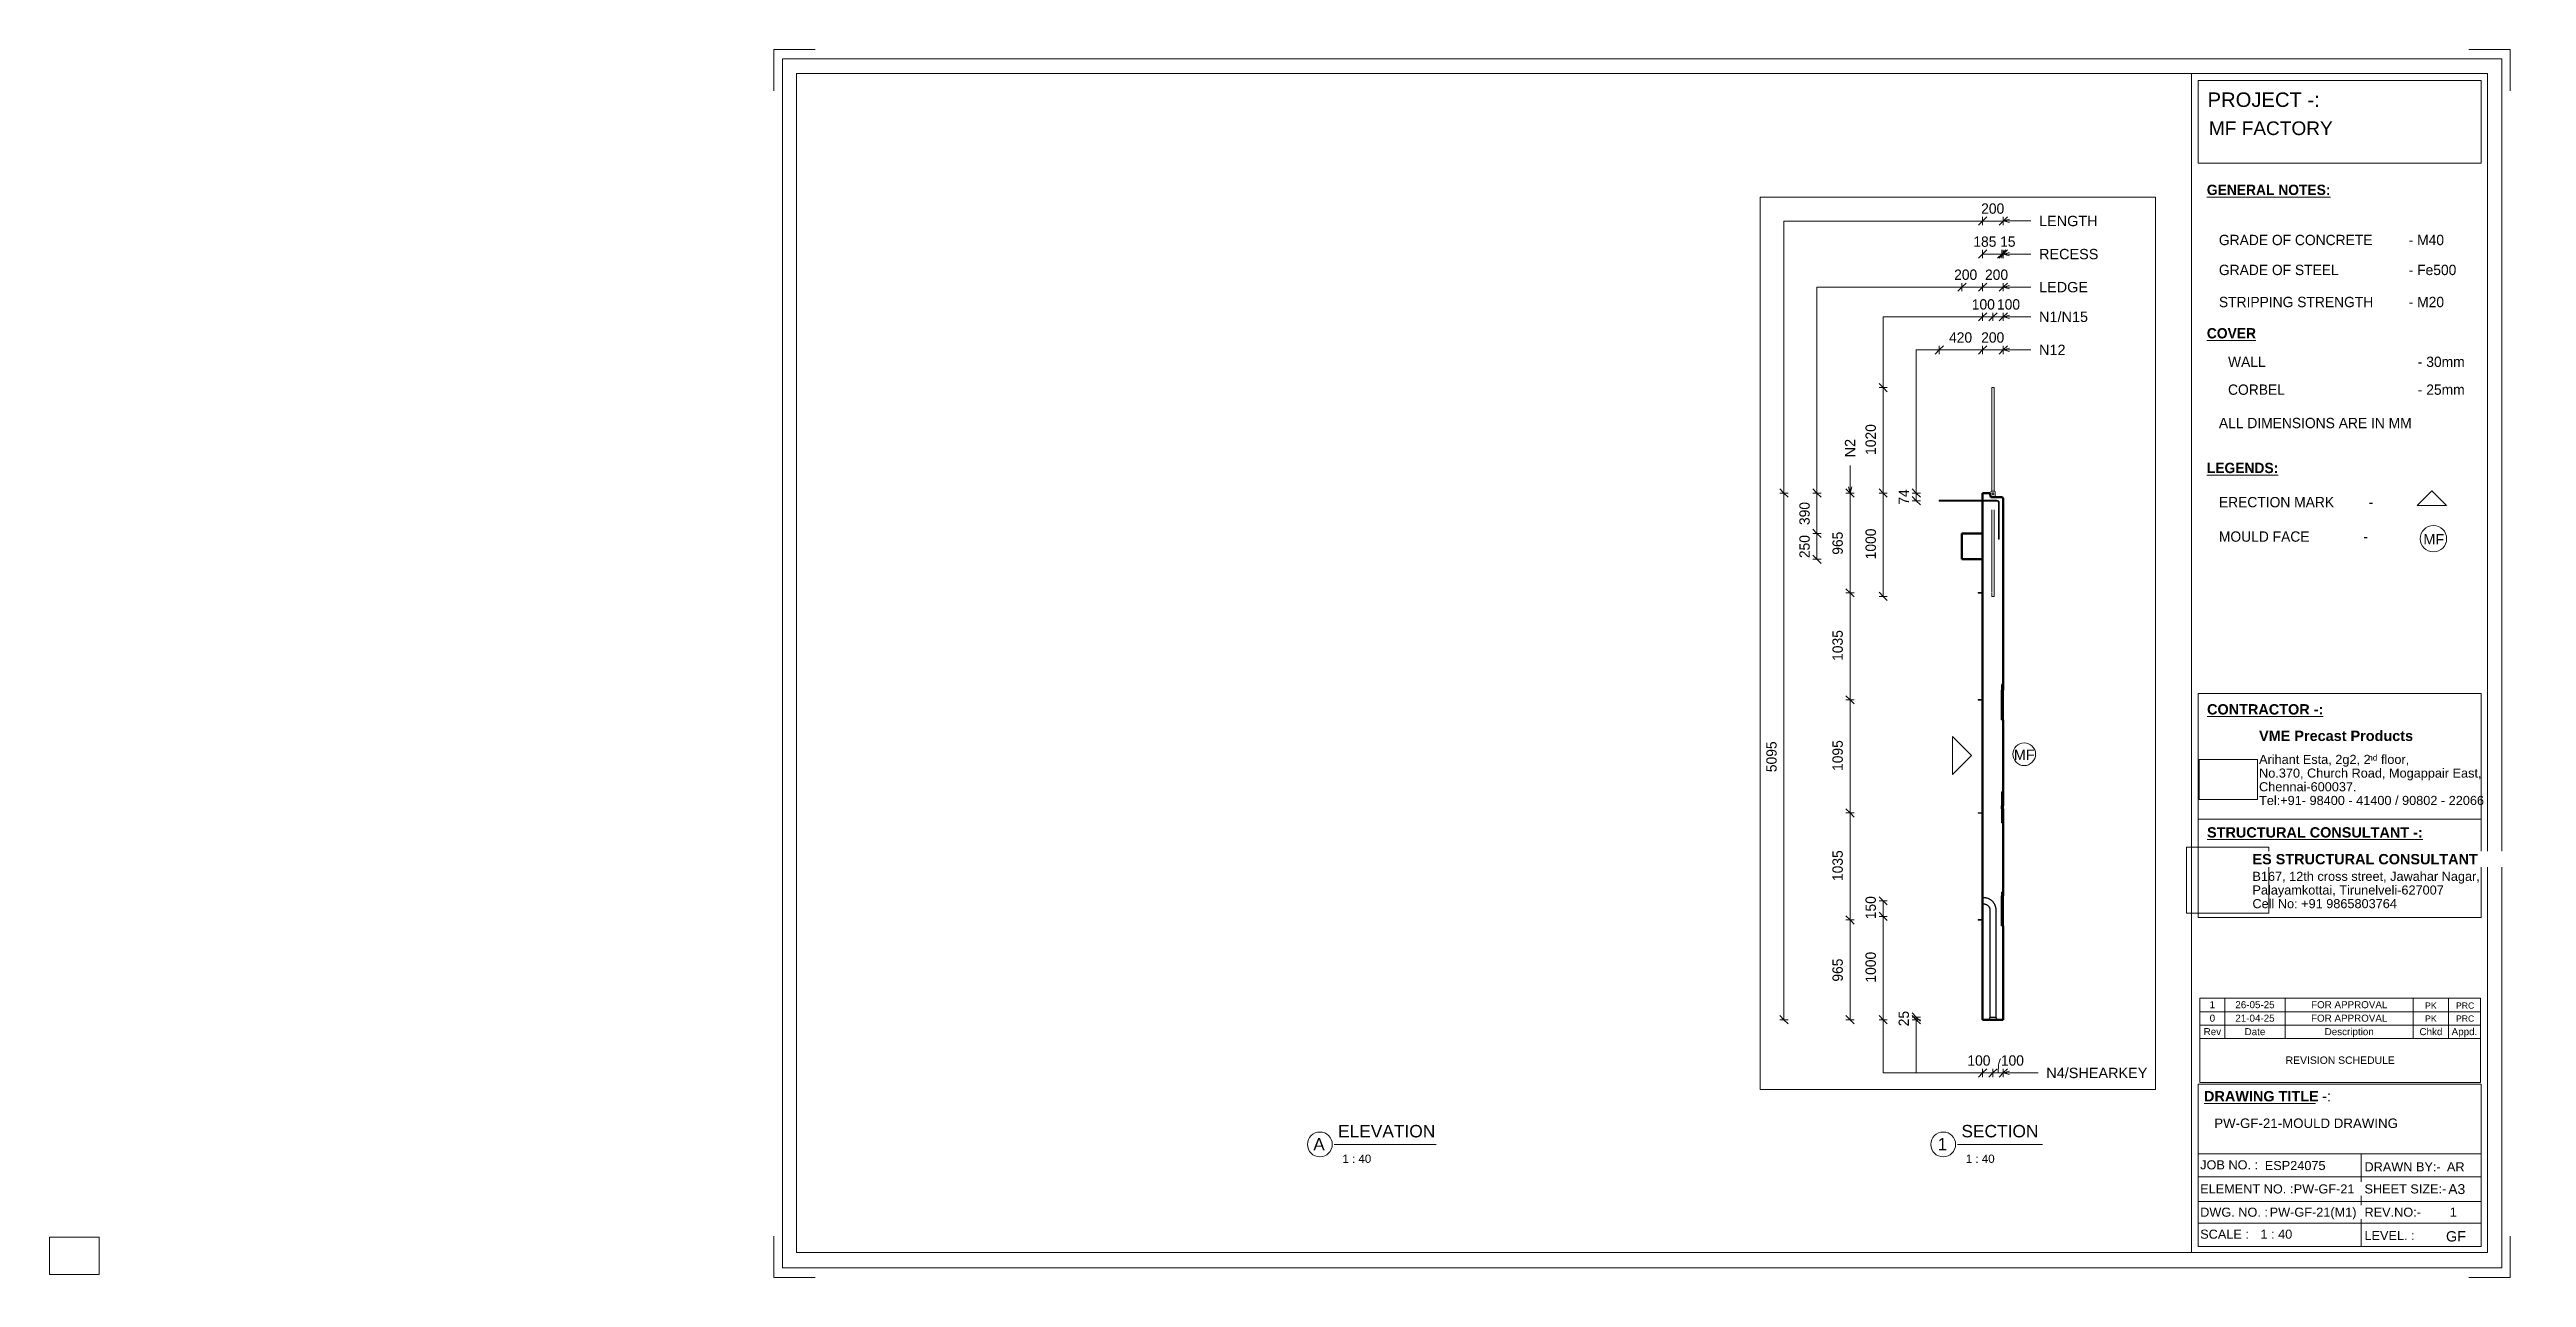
# Paper-space layout 'Layout1' of a CAD drawing. Header units: millimetres. Extents: x 0 to 599, y -1 to 296.
# The model-space entities are those that its viewports show. They can reach past a viewport. Long polylines and large blocks are cut down to what shows.
import ezdxf

# ---------------------------------------------------------------- set-up
doc = ezdxf.new("R2010")
doc.units = ezdxf.units.MM
doc.linetypes.add('Dash', pattern=[6.36, 3.18, -3.18])
for name, color, linetype, lineweight in [('A-ANNO-DIMS', 211, 'Continuous', 9), ('A-ANNO-DIMS-40', 211, 'Continuous', 9), ('A-DETL-THIN', 151, 'Continuous', 18), ('A-GENM', 13, 'Continuous', 18), ('A-WALL', 113, 'Continuous', 25), ('A-WALL-HDLN', 110, 'Dash', 25), ('G-ANNO-SCHD', 231, 'Continuous', 9), ('G-ANNO-TEXT', 231, 'Continuous', 9), ('G-ANNO-TTLB', 6, 'Continuous', 9), ('G-ANNO-TTLB-MEDM', 33, 'Continuous', 9), ('G-ANNO-TTLB-THIN', 151, 'Continuous', 9), ('S-BEAM', 12, 'Continuous', 18), ('S-RBAR', 171, 'Continuous', 18)]:
    doc.layers.add(name, color=color, linetype=linetype, lineweight=lineweight)
doc.layers.add('G-ANNO-NPLT', color=191, linetype='Continuous')
doc.styles.add('Arial_1', font='arial.ttf', dxfattribs={"height": 100})
doc.styles.add('Arial_10', font='arial.ttf', dxfattribs={"height": 2.3})
doc.styles.add('Arial_11', font='arial.ttf', dxfattribs={"height": 1.8})
doc.styles.add('Arial_12', font='arial.ttf', dxfattribs={"height": 1.7})
doc.styles.add('Arial_13', font='arial.ttf', dxfattribs={"height": 2})
doc.styles.add('Arial_14', font='arial.ttf', dxfattribs={"height": 3})
doc.styles.add('Arial_15', font='arial.ttf', dxfattribs={"height": 1.5})
doc.styles.add('Arial_3', font='arial.ttf', dxfattribs={"height": 3.5})
doc.styles.add('Arial_4', font='arial.ttf', dxfattribs={"height": 2.2})
doc.styles.add('Arial_5', font='arial.ttf', dxfattribs={"height": 2.4})
doc.styles.add('Arial_6', font='arial.ttf', dxfattribs={"height": 2.5})
doc.styles.add('Arial_7', font='arial.ttf', dxfattribs={"height": 1.42976})
doc.styles.add('Arial_8', font='arial.ttf', dxfattribs={"height": 2.25})
doc.styles.add('Arial_9', font='arial.ttf', dxfattribs={"height": 3.3})
doc.styles.add('Arial_B', font='arialbd.ttf', dxfattribs={"height": 2.5})
doc.styles.add('Nirmala UI Semilight', font='NirmalaS.ttf', dxfattribs={"height": 100})
doc.styles.add('Nirmala UI Semilight_1', font='NirmalaS.ttf', dxfattribs={"height": 2.5})
doc.styles.add('Nirmala UI Semilight_B', font='', dxfattribs={"height": 2.5})
doc.styles.get('Nirmala UI Semilight_B').set_extended_font_data('Nirmala UI Semilight', bold=True)
doc.dimstyles.new('Arrow_Filled_-_2_5_NI_UI', dxfattribs={"dimscale": 304.8, "dimtxt": 104.736395, "dimasz": 0.262467, "dimexe": 0.131234, "dimexo": 0.0625, "dimgap": 0.131234, "dimtad": 1, "dimdec": 0, "dimzin": 0, "dimdsep": 46, "dimtxsty": 'Nirmala UI Semilight', "dimblk1": 'OBLIQUE', "dimblk2": 'OBLIQUE', "dimsah": 1, "dimcen": 0.09, "dimazin": 0, "dimtfac": 1, "dimtdec": 4, "dimtix": 1, "dimtmove": 0, "dimatfit": 3, "dimfxl": 0.131234, "dimfxlon": 1, "dimtvp": 1, "dimtolj": 1, "dimtzin": 0, "dimarcsym": 2})
doc.dimstyles.new('Arrow_Filled_-_2_5_NI_UI_1', dxfattribs={"dimscale": 304.8, "dimtxt": 104.736395, "dimasz": 0.262467, "dimexe": 0.131234, "dimexo": 0.0625, "dimgap": 0.131234, "dimtad": 1, "dimdec": 0, "dimzin": 0, "dimdsep": 46, "dimtxsty": 'Nirmala UI Semilight', "dimblk1": 'OBLIQUE', "dimblk2": 'OBLIQUE', "dimsah": 1, "dimcen": 0.09, "dimazin": 0, "dimtfac": 1, "dimtdec": 4, "dimtix": 1, "dimtmove": 2, "dimatfit": 3, "dimfxl": 0.131234, "dimfxlon": 1, "dimtvp": 1, "dimtolj": 1, "dimtzin": 0, "dimarcsym": 2})
doc.dimstyles.new('Arrow_Filled_-_2_5_NI_UI_2', dxfattribs={"dimscale": 304.8, "dimtxt": 104.736395, "dimasz": 0.262467, "dimexe": 0.131234, "dimexo": 0.0625, "dimgap": 0.131234, "dimtad": 1, "dimdec": 0, "dimzin": 0, "dimdsep": 46, "dimtxsty": 'Nirmala UI Semilight', "dimblk1": 'OBLIQUE', "dimblk2": 'OBLIQUE', "dimsah": 1, "dimcen": 0.09, "dimazin": 0, "dimtfac": 1, "dimtdec": 4, "dimtix": 1, "dimtmove": 1, "dimatfit": 3, "dimfxl": 0.131234, "dimfxlon": 1, "dimtvp": 1, "dimtolj": 1, "dimtzin": 0, "dimarcsym": 2})
picture_1 = doc.add_image_def('image1.jpg', size_in_pixel=(996, 686))
picture_2 = doc.add_image_def('image2.jpg', size_in_pixel=(1600, 1280))

psp = doc.layouts.get("Layout1")

msp = doc.modelspace()

# ---------------------------------------------------------------- texts
at = {"layer": 'G-ANNO-TEXT', "color": 7, "char_height": 100, "attachment_point": 1, "style": 'Arial_1'}
for s, insert, width in [('LENGTH', (-8321.63, 6382.56), 686.2445), ('RECESS', (-8321.63, 6062.56), 692.658), ('LEDGE', (-8321.63, 5742.56), 570.8015), ('N1/N15', (-8321.63, 5455.33), 570.8015), ('N12', (-8321.63, 5135.33), 307.848), ('MF', (-8565.54, 1218.36), 240.5062), ('N4/SHEARKEY', (-8251.58, -1860.03), 1180.084)]:
    msp.add_mtext(s, dxfattribs=dict(at, insert=insert, width=width))
at = {"layer": 'G-ANNO-TEXT', "color": 7, "insert": (-10200.4, 4045.61), "char_height": 100, "width": 214.8522, "attachment_point": 1, "rotation": 90, "style": 'Arial_1'}
msp.add_mtext('N2', dxfattribs=at)

# ---------------------------------------------------------------- blocks, each defined once
blk = doc.blocks.new('ES-Landscape-A3 - ES-Landscape-A3-502445-PW-GF-21-MOULD DRAWING')
at = {"layer": 'G-ANNO-TTLB'}
for p, q in [((175.24, 296.27), (185.24, 296.27)), ((175.24, 296.27), (175.24, 286.27)), ((595.24, 296.27), (585.24, 296.27)), ((595.24, 296.27), (595.24, 286.27)), ((519.77, 140.54), (588.2, 140.54)), ((519.77, 86.33), (519.77, 140.54)), ((588.2, 86.33), (588.2, 140.54)), ((519.77, 110.14), (588.2, 110.14)), ((519.77, 6.78), (519.77, 46.03)), ((588.2, 6.78), (588.2, 46.03)), ((559.23, 29.2), (559.23, 6.78)), ((175.24, -0.73), (175.24, 9.27)), ((595.24, -0.73), (595.24, 9.27)), ((175.24, -0.73), (185.24, -0.73)), ((595.24, -0.73), (585.24, -0.73))]:
    blk.add_line(p, q, dxfattribs=at)
at = {"layer": 'G-ANNO-TTLB-MEDM'}
for p, q in [((180.73, 290.44), (180.73, 5.31)), ((180.73, 290.44), (589.79, 290.44)), ((518.17, 290.44), (518.17, 5.31)), ((519.77, 268.77), (519.77, 288.77)), ((519.77, 288.77), (588.2, 288.77)), ((588.2, 288.77), (588.2, 268.77)), ((589.79, 290.44), (589.79, 5.31)), ((588.2, 268.77), (519.77, 268.77)), ((519.77, 86.33), (588.2, 86.33)), ((519.77, 6.78), (588.2, 6.78)), ((180.73, 5.31), (589.79, 5.31))]:
    blk.add_line(p, q, dxfattribs=at)
at = {"layer": 'G-ANNO-TTLB-THIN'}
for p, q in [((177.29, 294.03), (177.29, 1.56)), ((593.23, 294.03), (177.29, 294.03)), ((593.23, 1.56), (593.23, 294.03)), ((519.77, 46.03), (588.2, 46.03)), ((519.77, 29.2), (588.2, 29.2)), ((519.77, 23.64), (588.2, 23.64)), ((519.77, 17.68), (588.2, 17.68)), ((519.77, 12.43), (588.2, 12.43)), ((177.29, 1.56), (593.23, 1.56))]:
    blk.add_line(p, q, dxfattribs=at)
at = {"layer": 'G-ANNO-TTLB', "char_height": 2.2, "attachment_point": 1, "style": 'Arial_4'}
for s, insert, width in [('No.370, Church Road, Mogappair East,', (534.5, 122.37), 63.4135), ('Tel:+91- 98400 - 41400 / 90802 - 22066 ', (534.5, 115.75), 65.2574), ('Chennai-600037.', (534.5, 119.06), 27.6582), ('Cell No: +91 9865803764', (532.9, 90.79), 41.0464), ('Palayamkottai, Tirunelveli-627007', (532.9, 94.09), 54.4346), ('JOB NO. :', (520.26, 27.61), 16.5949), ('DRAWN BY:-', (560, 27.14), 21.7257), ('ELEMENT NO. :', (520.26, 21.79), 26.5359), ('SHEET SIZE:-', (560, 21.79), 23.2489), ('DWG. NO. :', (520.26, 16.16), 19.481), ('REV.NO:-', (560, 16.16), 16.0338), ('SCALE :', (520.26, 10.84), 13.8692), ('LEVEL. :', (560, 10.53), 14.3502)]:
    blk.add_mtext(s, dxfattribs=dict(at, insert=insert, width=width))
at = {"layer": 'G-ANNO-TTLB'}
image = blk.add_image(picture_1, insert=(520, 114.84), size_in_units=(14.11, 9.72), dxfattribs=at)
image.dxf.flags = 7
image = blk.add_image(picture_2, insert=(516.95, 87.39), size_in_units=(19.92, 15.93), dxfattribs=at)
image.dxf.flags = 7
at = {"layer": 'G-ANNO-TTLB', "attachment_point": 1, "bg_fill": 3, "box_fill_scale": 1.25, "bg_fill_color": 256, "bg_fill_true_color": 13158600, "bg_fill_transparency": 0}
for s, insert, char_height, width, style in [('PROJECT -:', (522.05, 285.89), 3.5, 33.3502, 'Arial_3'), ('\\LCONTRACTOR -:', (521.92, 137.94), 2.5, 33.9114, 'Arial_B'), ('\\LSTRUCTURAL CONSULTANT -:', (521.92, 108.18), 2.5, 62.8523, 'Arial_B'), ('\\LDRAWING TITLE', (521.19, 44.36), 2.5, 33.4304, 'Arial_B'), ('A3', (580.27, 21.84), 2.4, 4.9705, 'Arial_5')]:
    blk.add_mtext(s, dxfattribs=dict(at, insert=insert, char_height=char_height, width=width, style=style))
at = {"layer": 'G-ANNO-TTLB', "char_height": 2.5, "attachment_point": 1, "style": 'Arial_B', "bg_fill": 3, "box_fill_scale": 1.25, "bg_fill_color": 256, "bg_fill_true_color": 13158600, "bg_fill_transparency": 0}
for s, insert, width in [('VME Precast Products', (534.5, 131.53), 45.135), ('ES STRUCTURAL CONSULTANT', (532.9, 101.7), 65.6582), ('\\fArial|b1|i0|c0|p34|; ', (548.78, 44.36), 1.2025)]:
    blk.add_mtext(s, dxfattribs=dict(at, insert=insert, width=width))
at = {"layer": 'G-ANNO-TTLB', "attachment_point": 1}
for s, insert, char_height, width, style in [('Arihant Esta, 2g2, 2', (534.5, 125.68), 2.2, 31.9873, 'Arial_4'), ('nd', (560.89, 125.72), 1.43, 2.7257, 'Arial_7'), (' floor,', (563.14, 125.68), 2.2, 9.1392, 'Arial_4'), ('B167, 12th cross street, Jawahar Nagar,', (532.9, 97.4), 2.2, 65.1772, 'Arial_4')]:
    blk.add_mtext(s, dxfattribs=dict(at, insert=insert, char_height=char_height, width=width, style=style))
at = {"layer": 'G-ANNO-TTLB', "insert": (549.77, 44.36), "char_height": 2.5, "width": 2.6456, "attachment_point": 1, "style": 'Arial_6', "bg_fill": 3, "box_fill_scale": 1.25, "bg_fill_color": 256, "bg_fill_true_color": 13158600, "bg_fill_transparency": 0}
blk.add_mtext('-:', dxfattribs=at)
blk = doc.blocks.new('Viewport - M_View Title-1040-PW-GF-21-MOULD DRAWING')
at = {"layer": 'G-ANNO-TTLB'}
for start, end in [(360, 180), (180, 0)]:
    blk.add_arc((-3.5, 0), 3, start, end, dxfattribs=at)
blk = doc.blocks.new('M_Rectangular Corbel - M_Rectangular Corbel-1562977-Elevation Right')
at = {"layer": 'S-BEAM', "lineweight": 50}
for p, q in [((12913.8, 3310), (12713.8, 3310)), ((12713.8, 3310), (12713.8, 3060)), ((12913.8, 3060), (12913.8, 3310)), ((12713.8, 3060), (12913.8, 3060))]:
    blk.add_line(p, q, dxfattribs=at)
blk = doc.blocks.new('RR spread anchor face based - RR-SA-1_4-160-1726851-Elevation Right')
at = {"layer": 'A-GENM'}
for p, q in [((12868.8, 608), (12873.8, 608)), ((12868.8, 602), (12868.8, 608)), ((12873.8, 608), (12913.8, 608)), ((12873.8, 608), (12873.8, 602)), ((12873.8, 602), (12868.8, 602)), ((12913.8, 602), (12873.8, 602))]:
    blk.add_line(p, q, dxfattribs=at)
blk = doc.blocks.new('RR spread anchor face based - RR-SA-4_0-180-1726831-Elevation Right')
at = {"layer": 'A-GENM'}
for p, q in [((12996.3, 3717.24), (12993.8, 3712.24)), ((13031.3, 3717.24), (12996.3, 3717.24)), ((13033.8, 3712.24), (13031.3, 3717.24)), ((12993.8, 3712.24), (12993.8, 3661.15)), ((13033.8, 3660.47), (13033.8, 3712.24)), ((13004.8, 3690.94), (13004.8, 3694.94)), ((13022.8, 3694.94), (13022.8, 3690.94))]:
    blk.add_line(p, q, dxfattribs=at)
for centre, start, end in [((13013.8, 3694.94), 0, 180), ((13013.8, 3690.94), 180, 0)]:
    blk.add_arc(centre, 9, start, end, dxfattribs=at)
blk = doc.blocks.new('DIMBLOCK88-Elevation Right')
at = {"layer": 'A-ANNO-DIMS-40'}
for p, q in [((-8867.24, 6332.39), (-8827.24, 6372.39)), ((-8867.24, 6332.39), (-8867.24, 6372.39)), ((-8667.24, 6332.39), (-8627.24, 6372.39)), ((-8667.24, 6332.39), (-8667.24, 6372.39)), ((-8867.24, 6332.39), (-8907.24, 6292.39)), ((-8867.24, 6332.39), (-8667.24, 6332.39)), ((-8867.24, 6332.39), (-8867.24, 6292.39)), ((-8667.24, 6332.39), (-8707.24, 6292.39)), ((-8667.24, 6332.39), (-8667.24, 6292.39))]:
    blk.add_line(p, q, dxfattribs=at)
at = {"layer": 'A-ANNO-DIMS-40', "color": 0, "insert": (-8881.49, 6502.86), "char_height": 100, "width": 274.2189, "attachment_point": 1, "line_spacing_factor": 1.142579, "style": 'Nirmala UI Semilight'}
blk.add_mtext('200', dxfattribs=at)
blk = doc.blocks.new('_Oblique')
at = {"color": 0, "linetype": 'ByBlock', "lineweight": -2}
blk.add_line((-0.5, -0.5), (0.5, 0.5), dxfattribs=at)
blk = doc.blocks.new('DIMBLOCK89-Elevation Right')
at = {"layer": 'A-ANNO-DIMS-40'}
for p, q in [((-9067.24, 5692.39), (-9027.24, 5732.39)), ((-9067.24, 5692.39), (-9067.24, 5732.39)), ((-8867.24, 5692.39), (-8827.24, 5732.39)), ((-8867.24, 5692.39), (-8867.24, 5732.39)), ((-9067.24, 5692.39), (-9107.24, 5652.39)), ((-9067.24, 5692.39), (-8867.24, 5692.39)), ((-9067.24, 5692.39), (-9067.24, 5652.39)), ((-8867.24, 5692.39), (-8907.24, 5652.39)), ((-8867.24, 5692.39), (-8867.24, 5652.39))]:
    blk.add_line(p, q, dxfattribs=at)
at = {"layer": 'A-ANNO-DIMS-40', "color": 0, "insert": (-9143.06, 5862.86), "char_height": 100, "width": 274.2189, "attachment_point": 1, "line_spacing_factor": 1.142579, "style": 'Nirmala UI Semilight'}
blk.add_mtext('200', dxfattribs=at)
blk = doc.blocks.new('DIMBLOCK90-Elevation Right')
at = {"layer": 'A-ANNO-DIMS-40'}
for p, q in [((-8867.24, 5692.39), (-8827.24, 5732.39)), ((-8867.24, 5692.39), (-8867.24, 5732.39)), ((-8667.24, 5692.39), (-8627.24, 5732.39)), ((-8667.24, 5692.39), (-8667.24, 5732.39)), ((-8867.24, 5692.39), (-8907.24, 5652.39)), ((-8867.24, 5692.39), (-8667.24, 5692.39)), ((-8867.24, 5692.39), (-8867.24, 5652.39)), ((-8667.24, 5692.39), (-8707.24, 5652.39)), ((-8667.24, 5692.39), (-8667.24, 5652.39))]:
    blk.add_line(p, q, dxfattribs=at)
at = {"layer": 'A-ANNO-DIMS-40', "color": 0, "insert": (-8844.42, 5862.86), "char_height": 100, "width": 274.2189, "attachment_point": 1, "line_spacing_factor": 1.142579, "style": 'Nirmala UI Semilight'}
blk.add_mtext('200', dxfattribs=at)
blk = doc.blocks.new('DIMBLOCK91-Elevation Right')
at = {"layer": 'A-ANNO-DIMS-40'}
for p, q in [((-8867.24, 5405.16), (-8827.24, 5445.16)), ((-8867.24, 5405.16), (-8867.24, 5445.16)), ((-8767.24, 5405.16), (-8727.24, 5445.16)), ((-8767.24, 5405.16), (-8767.24, 5445.16)), ((-8867.24, 5405.16), (-8907.24, 5365.16)), ((-8867.24, 5405.16), (-8767.24, 5405.16)), ((-8867.24, 5405.16), (-8867.24, 5365.16)), ((-8767.24, 5405.16), (-8807.24, 5365.16)), ((-8767.24, 5405.16), (-8767.24, 5365.16))]:
    blk.add_line(p, q, dxfattribs=at)
at = {"layer": 'A-ANNO-DIMS-40', "color": 0, "insert": (-8972.33, 5575.63), "char_height": 100, "width": 246.797, "attachment_point": 1, "line_spacing_factor": 1.142579, "style": 'Nirmala UI Semilight'}
blk.add_mtext('100', dxfattribs=at)
blk = doc.blocks.new('DIMBLOCK92-Elevation Right')
at = {"layer": 'A-ANNO-DIMS-40'}
for p, q in [((-8767.24, 5405.16), (-8727.24, 5445.16)), ((-8767.24, 5405.16), (-8767.24, 5445.16)), ((-8667.24, 5405.16), (-8627.24, 5445.16)), ((-8667.24, 5405.16), (-8667.24, 5445.16)), ((-8767.24, 5405.16), (-8807.24, 5365.16)), ((-8767.24, 5405.16), (-8667.24, 5405.16)), ((-8767.24, 5405.16), (-8767.24, 5365.16)), ((-8667.24, 5405.16), (-8707.24, 5365.16)), ((-8667.24, 5405.16), (-8667.24, 5365.16))]:
    blk.add_line(p, q, dxfattribs=at)
at = {"layer": 'A-ANNO-DIMS-40', "color": 0, "insert": (-8728.75, 5575.63), "char_height": 100, "width": 246.797, "attachment_point": 1, "line_spacing_factor": 1.142579, "style": 'Nirmala UI Semilight'}
blk.add_mtext('100', dxfattribs=at)
blk = doc.blocks.new('DIMBLOCK93-Elevation Right')
at = {"layer": 'A-ANNO-DIMS-40'}
for p, q in [((-9287.24, 5085.16), (-9247.24, 5125.16)), ((-9287.24, 5085.16), (-9287.24, 5125.16)), ((-8867.24, 5085.16), (-8827.24, 5125.16)), ((-8867.24, 5085.16), (-8867.24, 5125.16)), ((-9287.24, 5085.16), (-9327.24, 5045.16)), ((-9287.24, 5085.16), (-8867.24, 5085.16)), ((-9287.24, 5085.16), (-9287.24, 5045.16)), ((-8867.24, 5085.16), (-8907.24, 5045.16)), ((-8867.24, 5085.16), (-8867.24, 5045.16))]:
    blk.add_line(p, q, dxfattribs=at)
at = {"layer": 'A-ANNO-DIMS-40', "color": 0, "insert": (-9192.45, 5255.63), "char_height": 100, "width": 276.5041, "attachment_point": 1, "line_spacing_factor": 1.142579, "style": 'Nirmala UI Semilight'}
blk.add_mtext('420', dxfattribs=at)
blk = doc.blocks.new('DIMBLOCK94-Elevation Right')
at = {"layer": 'A-ANNO-DIMS-40'}
for p, q in [((-8867.24, 5085.16), (-8827.24, 5125.16)), ((-8867.24, 5085.16), (-8867.24, 5125.16)), ((-8667.24, 5085.16), (-8627.24, 5125.16)), ((-8667.24, 5085.16), (-8667.24, 5125.16)), ((-8867.24, 5085.16), (-8907.24, 5045.16)), ((-8867.24, 5085.16), (-8667.24, 5085.16)), ((-8867.24, 5085.16), (-8867.24, 5045.16)), ((-8667.24, 5085.16), (-8707.24, 5045.16)), ((-8667.24, 5085.16), (-8667.24, 5045.16))]:
    blk.add_line(p, q, dxfattribs=at)
at = {"layer": 'A-ANNO-DIMS-40', "color": 0, "insert": (-8881.49, 5255.63), "char_height": 100, "width": 274.2189, "attachment_point": 1, "line_spacing_factor": 1.142579, "style": 'Nirmala UI Semilight'}
blk.add_mtext('200', dxfattribs=at)
blk = doc.blocks.new('DIMBLOCK95-Elevation Right')
at = {"layer": 'A-ANNO-DIMS-40'}
for p, q in [((-10790.23, 3700), (-10830.23, 3740)), ((-10790.23, 3700), (-10830.23, 3700)), ((-10790.23, 3700), (-10790.23, -1395)), ((-10790.23, 3700), (-10750.23, 3660)), ((-10790.23, 3700), (-10750.23, 3700)), ((-10790.23, -1395), (-10830.23, -1355)), ((-10790.23, -1395), (-10830.23, -1395)), ((-10790.23, -1395), (-10750.23, -1435)), ((-10790.23, -1395), (-10750.23, -1395))]:
    blk.add_line(p, q, dxfattribs=at)
at = {"layer": 'A-ANNO-DIMS-40', "color": 0, "insert": (-10960.7, 1000.16), "char_height": 100, "width": 365.6252, "attachment_point": 1, "rotation": 90, "line_spacing_factor": 1.142579, "style": 'Nirmala UI Semilight'}
blk.add_mtext('5095', dxfattribs=at)
blk = doc.blocks.new('DIMBLOCK96-Elevation Right')
at = {"layer": 'A-ANNO-DIMS-40'}
for p, q in [((-9830.23, -245), (-9870.23, -205)), ((-9830.23, -245), (-9870.23, -245)), ((-9830.23, -245), (-9830.23, -395)), ((-9830.23, -245), (-9790.23, -285)), ((-9830.23, -245), (-9790.23, -245)), ((-9830.23, -395), (-9870.23, -355)), ((-9830.23, -395), (-9870.23, -395)), ((-9830.23, -395), (-9790.23, -435)), ((-9830.23, -395), (-9790.23, -395))]:
    blk.add_line(p, q, dxfattribs=at)
at = {"layer": 'A-ANNO-DIMS-40', "color": 0, "insert": (-10000.7, -422.83), "char_height": 100, "width": 246.797, "attachment_point": 1, "rotation": 90, "line_spacing_factor": 1.142579, "style": 'Nirmala UI Semilight'}
blk.add_mtext('150', dxfattribs=at)
blk = doc.blocks.new('DIMBLOCK97-Elevation Right')
at = {"layer": 'A-ANNO-DIMS-40'}
for p, q in [((-9830.23, -395), (-9870.23, -355)), ((-9830.23, -395), (-9870.23, -395)), ((-9830.23, -395), (-9830.23, -1395)), ((-9830.23, -395), (-9790.23, -435)), ((-9830.23, -395), (-9790.23, -395)), ((-9830.23, -1395), (-9870.23, -1355)), ((-9830.23, -1395), (-9870.23, -1395)), ((-9830.23, -1395), (-9790.23, -1435)), ((-9830.23, -1395), (-9790.23, -1395))]:
    blk.add_line(p, q, dxfattribs=at)
at = {"layer": 'A-ANNO-DIMS-40', "color": 0, "insert": (-10000.7, -1035.92), "char_height": 100, "width": 338.2033, "attachment_point": 1, "rotation": 90, "line_spacing_factor": 1.142579, "style": 'Nirmala UI Semilight'}
blk.add_mtext('1000', dxfattribs=at)
blk = doc.blocks.new('DIMBLOCK98-Elevation Right')
at = {"layer": 'A-ANNO-DIMS-40'}
for p, q in [((-9510.23, -1370), (-9550.23, -1330)), ((-9510.23, -1395), (-9550.23, -1355)), ((-9510.23, -1370), (-9550.23, -1370)), ((-9510.23, -1395), (-9510.23, -1370)), ((-9510.23, -1370), (-9470.23, -1410)), ((-9510.23, -1370), (-9470.23, -1370)), ((-9510.23, -1395), (-9550.23, -1395)), ((-9510.23, -1395), (-9470.23, -1435)), ((-9510.23, -1395), (-9470.23, -1395))]:
    blk.add_line(p, q, dxfattribs=at)
at = {"layer": 'A-ANNO-DIMS-40', "color": 0, "insert": (-9680.7, -1458.67), "char_height": 100, "width": 182.8126, "attachment_point": 1, "rotation": 90, "line_spacing_factor": 1.142579, "style": 'Nirmala UI Semilight'}
blk.add_mtext('25', dxfattribs=at)
blk = doc.blocks.new('DIMBLOCK99-Elevation Right')
at = {"layer": 'A-ANNO-DIMS-40'}
for p, q in [((-8867.24, -1910.19), (-8827.24, -1870.19)), ((-8867.24, -1910.19), (-8867.24, -1870.19)), ((-8767.24, -1910.19), (-8727.24, -1870.19)), ((-8767.24, -1910.19), (-8767.24, -1870.19)), ((-8867.24, -1910.19), (-8907.24, -1950.19)), ((-8867.24, -1910.19), (-8767.24, -1910.19)), ((-8867.24, -1910.19), (-8867.24, -1950.19)), ((-8767.24, -1910.19), (-8807.24, -1950.19)), ((-8767.24, -1910.19), (-8767.24, -1950.19))]:
    blk.add_line(p, q, dxfattribs=at)
at = {"layer": 'A-ANNO-DIMS-40', "color": 0, "insert": (-9015.06, -1739.72), "char_height": 100, "width": 246.797, "attachment_point": 1, "line_spacing_factor": 1.142579, "style": 'Nirmala UI Semilight'}
blk.add_mtext('100', dxfattribs=at)
blk = doc.blocks.new('DIMBLOCK100-Elevation Right')
at = {"layer": 'A-ANNO-DIMS-40'}
for p, q in [((-8767.24, -1910.19), (-8727.24, -1870.19)), ((-8767.24, -1910.19), (-8767.24, -1870.19)), ((-8667.24, -1910.19), (-8627.24, -1870.19)), ((-8667.24, -1910.19), (-8667.24, -1870.19)), ((-8767.24, -1910.19), (-8807.24, -1950.19)), ((-8767.24, -1910.19), (-8667.24, -1910.19)), ((-8767.24, -1910.19), (-8767.24, -1950.19)), ((-8667.24, -1910.19), (-8707.24, -1950.19)), ((-8667.24, -1910.19), (-8667.24, -1950.19))]:
    blk.add_line(p, q, dxfattribs=at)
blk.add_ellipse((-8691.19, -1910.19), major_axis=(0, 135.21), ratio=0.192658, start_param=0, end_param=1.570796, dxfattribs=at)
at = {"layer": 'A-ANNO-DIMS-40', "color": 0, "insert": (-8691.19, -1739.72), "char_height": 100, "width": 246.797, "attachment_point": 1, "line_spacing_factor": 1.142579, "style": 'Nirmala UI Semilight'}
blk.add_mtext('100', dxfattribs=at)
blk = doc.blocks.new('DIMBLOCK101-Elevation Right')
at = {"layer": 'A-ANNO-DIMS-40'}
for p, q in [((-10150.23, 3700), (-10190.23, 3740)), ((-10150.23, 3700), (-10190.23, 3700)), ((-10150.23, 3700), (-10150.23, 2735)), ((-10150.23, 3700), (-10110.23, 3660)), ((-10150.23, 3700), (-10110.23, 3700)), ((-10150.23, 2735), (-10190.23, 2775)), ((-10150.23, 2735), (-10190.23, 2735)), ((-10150.23, 2735), (-10110.23, 2695)), ((-10150.23, 2735), (-10110.23, 2735))]:
    blk.add_line(p, q, dxfattribs=at)
at = {"layer": 'A-ANNO-DIMS-40', "color": 0, "insert": (-10320.7, 3103.24), "char_height": 100, "width": 274.2189, "attachment_point": 1, "rotation": 90, "line_spacing_factor": 1.142579, "style": 'Nirmala UI Semilight'}
blk.add_mtext('965', dxfattribs=at)
blk = doc.blocks.new('DIMBLOCK102-Elevation Right')
at = {"layer": 'A-ANNO-DIMS-40'}
for p, q in [((-10150.23, 2735), (-10190.23, 2775)), ((-10150.23, 2735), (-10190.23, 2735)), ((-10150.23, 2735), (-10150.23, 1700)), ((-10150.23, 2735), (-10110.23, 2695)), ((-10150.23, 2735), (-10110.23, 2735)), ((-10150.23, 1700), (-10190.23, 1740)), ((-10150.23, 1700), (-10190.23, 1700)), ((-10150.23, 1700), (-10110.23, 1660)), ((-10150.23, 1700), (-10110.23, 1700))]:
    blk.add_line(p, q, dxfattribs=at)
at = {"layer": 'A-ANNO-DIMS-40', "color": 0, "insert": (-10320.7, 2076.58), "char_height": 100, "width": 338.2033, "attachment_point": 1, "rotation": 90, "line_spacing_factor": 1.142579, "style": 'Nirmala UI Semilight'}
blk.add_mtext('1035', dxfattribs=at)
blk = doc.blocks.new('DIMBLOCK103-Elevation Right')
at = {"layer": 'A-ANNO-DIMS-40'}
for p, q in [((-10150.23, 1700), (-10190.23, 1740)), ((-10150.23, 1700), (-10190.23, 1700)), ((-10150.23, 1700), (-10150.23, 605)), ((-10150.23, 1700), (-10110.23, 1660)), ((-10150.23, 1700), (-10110.23, 1700)), ((-10150.23, 605), (-10190.23, 645)), ((-10150.23, 605), (-10190.23, 605)), ((-10150.23, 605), (-10110.23, 565)), ((-10150.23, 605), (-10110.23, 605))]:
    blk.add_line(p, q, dxfattribs=at)
at = {"layer": 'A-ANNO-DIMS-40', "color": 0, "insert": (-10320.7, 1011.58), "char_height": 100, "width": 338.2033, "attachment_point": 1, "rotation": 90, "line_spacing_factor": 1.142579, "style": 'Nirmala UI Semilight'}
blk.add_mtext('1095', dxfattribs=at)
blk = doc.blocks.new('DIMBLOCK104-Elevation Right')
at = {"layer": 'A-ANNO-DIMS-40'}
for p, q in [((-10150.23, 605), (-10190.23, 645)), ((-10150.23, 605), (-10190.23, 605)), ((-10150.23, 605), (-10150.23, -430)), ((-10150.23, 605), (-10110.23, 565)), ((-10150.23, 605), (-10110.23, 605)), ((-10150.23, -430), (-10190.23, -390)), ((-10150.23, -430), (-10190.23, -430)), ((-10150.23, -430), (-10110.23, -470)), ((-10150.23, -430), (-10110.23, -430))]:
    blk.add_line(p, q, dxfattribs=at)
at = {"layer": 'A-ANNO-DIMS-40', "color": 0, "insert": (-10320.7, -53.42), "char_height": 100, "width": 338.2033, "attachment_point": 1, "rotation": 90, "line_spacing_factor": 1.142579, "style": 'Nirmala UI Semilight'}
blk.add_mtext('1035', dxfattribs=at)
blk = doc.blocks.new('DIMBLOCK105-Elevation Right')
at = {"layer": 'A-ANNO-DIMS-40'}
for p, q in [((-10150.23, -430), (-10190.23, -390)), ((-10150.23, -430), (-10190.23, -430)), ((-10150.23, -430), (-10150.23, -1395)), ((-10150.23, -430), (-10110.23, -470)), ((-10150.23, -430), (-10110.23, -430)), ((-10150.23, -1395), (-10190.23, -1355)), ((-10150.23, -1395), (-10190.23, -1395)), ((-10150.23, -1395), (-10110.23, -1435)), ((-10150.23, -1395), (-10110.23, -1395))]:
    blk.add_line(p, q, dxfattribs=at)
at = {"layer": 'A-ANNO-DIMS-40', "color": 0, "insert": (-10320.7, -1026.76), "char_height": 100, "width": 274.2189, "attachment_point": 1, "rotation": 90, "line_spacing_factor": 1.142579, "style": 'Nirmala UI Semilight'}
blk.add_mtext('965', dxfattribs=at)
blk = doc.blocks.new('DIMBLOCK106-Elevation Right')
at = {"layer": 'A-ANNO-DIMS-40'}
for p, q in [((-10470.23, 3700), (-10510.23, 3740)), ((-10470.23, 3700), (-10510.23, 3700)), ((-10470.23, 3700), (-10470.23, 3310)), ((-10470.23, 3700), (-10430.23, 3660)), ((-10470.23, 3700), (-10430.23, 3700)), ((-10470.23, 3310), (-10510.23, 3350)), ((-10470.23, 3310), (-10510.23, 3310)), ((-10470.23, 3310), (-10430.23, 3270)), ((-10470.23, 3310), (-10430.23, 3310))]:
    blk.add_line(p, q, dxfattribs=at)
at = {"layer": 'A-ANNO-DIMS-40', "color": 0, "insert": (-10640.7, 3390.74), "char_height": 100, "width": 274.2189, "attachment_point": 1, "rotation": 90, "line_spacing_factor": 1.142579, "style": 'Nirmala UI Semilight'}
blk.add_mtext('390', dxfattribs=at)
blk = doc.blocks.new('DIMBLOCK107-Elevation Right')
at = {"layer": 'A-ANNO-DIMS-40'}
for p, q in [((-10470.23, 3310), (-10510.23, 3350)), ((-10470.23, 3310), (-10510.23, 3310)), ((-10470.23, 3310), (-10470.23, 3060)), ((-10470.23, 3310), (-10430.23, 3270)), ((-10470.23, 3310), (-10430.23, 3310)), ((-10470.23, 3060), (-10510.23, 3100)), ((-10470.23, 3060), (-10510.23, 3060)), ((-10470.23, 3060), (-10430.23, 3020)), ((-10470.23, 3060), (-10430.23, 3060))]:
    blk.add_line(p, q, dxfattribs=at)
at = {"layer": 'A-ANNO-DIMS-40', "color": 0, "insert": (-10640.7, 3070.74), "char_height": 100, "width": 274.2189, "attachment_point": 1, "rotation": 90, "line_spacing_factor": 1.142579, "style": 'Nirmala UI Semilight'}
blk.add_mtext('250', dxfattribs=at)
blk = doc.blocks.new('DIMBLOCK108-Elevation Right')
at = {"layer": 'A-ANNO-DIMS-40'}
for p, q in [((-9830.23, 4720), (-9870.23, 4760)), ((-9830.23, 4720), (-9870.23, 4720)), ((-9830.23, 4720), (-9830.23, 3700)), ((-9830.23, 4720), (-9790.23, 4680)), ((-9830.23, 4720), (-9790.23, 4720)), ((-9830.23, 3700), (-9870.23, 3740)), ((-9830.23, 3700), (-9870.23, 3700)), ((-9830.23, 3700), (-9790.23, 3660)), ((-9830.23, 3700), (-9790.23, 3700))]:
    blk.add_line(p, q, dxfattribs=at)
at = {"layer": 'A-ANNO-DIMS-40', "color": 0, "insert": (-10000.7, 4069.08), "char_height": 100, "width": 338.2033, "attachment_point": 1, "rotation": 90, "line_spacing_factor": 1.142579, "style": 'Nirmala UI Semilight'}
blk.add_mtext('1020', dxfattribs=at)
blk = doc.blocks.new('DIMBLOCK109-Elevation Right')
at = {"layer": 'A-ANNO-DIMS-40'}
for p, q in [((-9830.23, 3700), (-9870.23, 3740)), ((-9830.23, 3700), (-9870.23, 3700)), ((-9830.23, 3700), (-9830.23, 2700)), ((-9830.23, 3700), (-9790.23, 3660)), ((-9830.23, 3700), (-9790.23, 3700)), ((-9830.23, 2700), (-9870.23, 2740)), ((-9830.23, 2700), (-9870.23, 2700)), ((-9830.23, 2700), (-9790.23, 2660)), ((-9830.23, 2700), (-9790.23, 2700))]:
    blk.add_line(p, q, dxfattribs=at)
at = {"layer": 'A-ANNO-DIMS-40', "color": 0, "insert": (-10000.7, 3059.08), "char_height": 100, "width": 338.2033, "attachment_point": 1, "rotation": 90, "line_spacing_factor": 1.142579, "style": 'Nirmala UI Semilight'}
blk.add_mtext('1000', dxfattribs=at)
blk = doc.blocks.new('DIMBLOCK110-Elevation Right')
at = {"layer": 'A-ANNO-DIMS-40'}
for p, q in [((-9510.23, 3700), (-9550.23, 3740)), ((-9510.23, 3700), (-9550.23, 3700)), ((-9510.23, 3700), (-9510.23, 3626)), ((-9510.23, 3700), (-9470.23, 3660)), ((-9510.23, 3700), (-9470.23, 3700)), ((-9510.23, 3626), (-9550.23, 3666)), ((-9510.23, 3626), (-9550.23, 3626)), ((-9510.23, 3626), (-9470.23, 3586)), ((-9510.23, 3626), (-9470.23, 3626))]:
    blk.add_line(p, q, dxfattribs=at)
at = {"layer": 'A-ANNO-DIMS-40', "color": 0, "insert": (-9680.7, 3587.78), "char_height": 100, "width": 180.5275, "attachment_point": 1, "rotation": 90, "line_spacing_factor": 1.142579, "style": 'Nirmala UI Semilight'}
blk.add_mtext('74', dxfattribs=at)
blk = doc.blocks.new('DIMBLOCK111-Elevation Right')
at = {"layer": 'A-ANNO-DIMS-40'}
for p, q in [((-8867.24, 6012.39), (-8827.24, 6052.39)), ((-8867.24, 6012.39), (-8867.24, 6052.39)), ((-8682.24, 6012.39), (-8642.24, 6052.39)), ((-8682.24, 6012.39), (-8682.24, 6052.39)), ((-8867.24, 6012.39), (-8907.24, 5972.39)), ((-8867.24, 6012.39), (-8682.24, 6012.39)), ((-8867.24, 6012.39), (-8867.24, 5972.39)), ((-8682.24, 6012.39), (-8722.24, 5972.39)), ((-8682.24, 6012.39), (-8682.24, 5972.39))]:
    blk.add_line(p, q, dxfattribs=at)
at = {"layer": 'A-ANNO-DIMS-40', "color": 0, "insert": (-8957.23, 6182.86), "char_height": 100, "width": 246.797, "attachment_point": 1, "line_spacing_factor": 1.142579, "style": 'Nirmala UI Semilight'}
blk.add_mtext('185', dxfattribs=at)
blk = doc.blocks.new('DIMBLOCK112-Elevation Right')
at = {"layer": 'A-ANNO-DIMS-40'}
for p, q in [((-8682.24, 6012.39), (-8642.24, 6052.39)), ((-8682.24, 6012.39), (-8682.24, 6052.39)), ((-8667.24, 6012.39), (-8627.24, 6052.39)), ((-8667.24, 6012.39), (-8667.24, 6052.39)), ((-8682.24, 6012.39), (-8722.24, 5972.39)), ((-8667.24, 6012.39), (-8707.24, 5972.39)), ((-8682.24, 6012.39), (-8667.24, 6012.39)), ((-8682.24, 6012.39), (-8682.24, 5972.39)), ((-8667.24, 6012.39), (-8667.24, 5972.39))]:
    blk.add_line(p, q, dxfattribs=at)
at = {"layer": 'A-ANNO-DIMS-40', "color": 0, "insert": (-8698, 6182.86), "char_height": 100, "width": 155.3907, "attachment_point": 1, "line_spacing_factor": 1.142579, "style": 'Nirmala UI Semilight'}
blk.add_mtext('15', dxfattribs=at)

# ---------------------------------------------------------------- dimensions: what is measured, and where the dimension line sits
at = {"layer": 'A-ANNO-DIMS'}
for base, p1, p2, override, picture, middle in [((-8667.24, 6332.39), (-8867.24, 6292.39), (-8667.24, 6292.39), {"dimpost": '<>', "dimfxl": 200}, 'DIMBLOCK88-Elevation Right', (-8767.24, 6424.07)), ((-8867.24, 5085.16), (-9287.24, 5045.16), (-8867.24, 5045.16), {"dimpost": '<>', "dimfxl": 420}, 'DIMBLOCK93-Elevation Right', (-9077.24, 5176.84)), ((-8667.24, 5085.16), (-8867.24, 5045.16), (-8667.24, 5045.16), {"dimpost": '<>', "dimfxl": 200}, 'DIMBLOCK94-Elevation Right', (-8767.24, 5176.84))]:
    dim = msp.add_linear_dim(base=base, p1=p1, p2=p2, dimstyle='Arrow_Filled_-_2_5_NI_UI', override=override, dxfattribs=at)
    dim.commit()
    dim.dimension.update_dxf_attribs({"geometry": picture, "text_midpoint": middle})
for base, p1, p2, dimstyle, override, picture, middle in [((-8682.24, 6012.39), (-8867.24, 5972.39), (-8682.24, 5972.39), 'Arrow_Filled_-_2_5_NI_UI_1', {"dimpost": '<>', "dimfxl": 185}, 'DIMBLOCK111-Elevation Right', (-8833.83, 6116.2)), ((-8667.24, 6012.39), (-8682.24, 5972.39), (-8667.24, 5972.39), 'Arrow_Filled_-_2_5_NI_UI_1', {"dimpost": '<>', "dimfxl": 15}, 'DIMBLOCK112-Elevation Right', (-8620.3, 6116.2)), ((-8867.24, 5692.39), (-9067.24, 5652.39), (-8867.24, 5652.39), 'Arrow_Filled_-_2_5_NI_UI_1', {"dimpost": '<>', "dimfxl": 200}, 'DIMBLOCK89-Elevation Right', (-9005.95, 5796.2)), ((-8667.24, 5692.39), (-8867.24, 5652.39), (-8667.24, 5652.39), 'Arrow_Filled_-_2_5_NI_UI_1', {"dimpost": '<>', "dimfxl": 200}, 'DIMBLOCK90-Elevation Right', (-8707.31, 5796.2)), ((-8767.24, 5405.16), (-8867.24, 5365.16), (-8767.24, 5365.16), 'Arrow_Filled_-_2_5_NI_UI_1', {"dimpost": '<>', "dimfxl": 100}, 'DIMBLOCK91-Elevation Right', (-8848.93, 5508.97)), ((-8667.24, 5405.16), (-8767.24, 5365.16), (-8667.24, 5365.16), 'Arrow_Filled_-_2_5_NI_UI_1', {"dimpost": '<>', "dimfxl": 100}, 'DIMBLOCK92-Elevation Right', (-8605.35, 5508.97)), ((-8767.24, -1910.19), (-8867.24, -1870.19), (-8767.24, -1870.19), 'Arrow_Filled_-_2_5_NI_UI_1', {"dimpost": '<>', "dimfxl": 100}, 'DIMBLOCK99-Elevation Right', (-8891.67, -1806.39)), ((-8667.24, -1910.19), (-8767.24, -1870.19), (-8667.24, -1870.19), 'Arrow_Filled_-_2_5_NI_UI_2', {"dimpost": '<>', "dimfxl": 100}, 'DIMBLOCK100-Elevation Right', (-8567.79, -1806.39))]:
    dim = msp.add_linear_dim(base=base, p1=p1, p2=p2, dimstyle=dimstyle, override=override, dxfattribs=at)
    dim.commit()
    dim.dimension.update_dxf_attribs({"geometry": picture, "text_midpoint": middle, "dimtype": 160})
for base, p1, p2, override, picture, middle in [((-9830.23, 3700), (-9790.23, 4720), (-9790.23, 3700), {"dimpost": '<>', "dimfxl": 1020}, 'DIMBLOCK108-Elevation Right', (-9922.19, 4210)), ((-9510.23, 3626), (-9470.23, 3700), (-9470.23, 3626), {"dimpost": '<>', "dimfxl": 74}, 'DIMBLOCK110-Elevation Right', (-9600.23, 3663)), ((-10790.23, -1395), (-10750.23, 3700), (-10750.23, -1395), {"dimpost": '<>', "dimfxl": 5095}, 'DIMBLOCK95-Elevation Right', (-10881.94, 1152.5)), ((-10470.23, 3310), (-10430.23, 3700), (-10430.23, 3310), {"dimpost": '<>', "dimfxl": 390}, 'DIMBLOCK106-Elevation Right', (-10561.94, 3505)), ((-10150.23, 2735), (-10110.23, 3700), (-10110.23, 2735), {"dimpost": '<>', "dimfxl": 965}, 'DIMBLOCK101-Elevation Right', (-10241.94, 3217.5)), ((-9830.23, 2700), (-9790.23, 3700), (-9790.23, 2700), {"dimpost": '<>', "dimfxl": 1000}, 'DIMBLOCK109-Elevation Right', (-9922.19, 3200)), ((-10470.23, 3060), (-10430.23, 3310), (-10430.23, 3060), {"dimpost": '<>', "dimfxl": 250}, 'DIMBLOCK107-Elevation Right', (-10561.91, 3185)), ((-10150.23, 1700), (-10110.23, 2735), (-10110.23, 1700), {"dimpost": '<>', "dimfxl": 1035}, 'DIMBLOCK102-Elevation Right', (-10242.22, 2217.5)), ((-10150.23, 605), (-10110.23, 1700), (-10110.23, 605), {"dimpost": '<>', "dimfxl": 1095}, 'DIMBLOCK103-Elevation Right', (-10242.22, 1152.5)), ((-10150.23, -430), (-10110.23, 605), (-10110.23, -430), {"dimpost": '<>', "dimfxl": 1035}, 'DIMBLOCK104-Elevation Right', (-10242.22, 87.5)), ((-9830.23, -395), (-9790.23, -245), (-9790.23, -395), {"dimpost": '<>', "dimfxl": 150}, 'DIMBLOCK96-Elevation Right', (-9922.19, -320)), ((-9830.23, -1395), (-9790.23, -395), (-9790.23, -1395), {"dimpost": '<>', "dimfxl": 1000}, 'DIMBLOCK97-Elevation Right', (-9922.19, -895)), ((-10150.23, -1395), (-10110.23, -430), (-10110.23, -1395), {"dimpost": '<>', "dimfxl": 965}, 'DIMBLOCK105-Elevation Right', (-10241.94, -912.5)), ((-9510.23, -1370), (-9470.23, -1395), (-9470.23, -1370), {"dimpost": '<>', "dimfxl": 25}, 'DIMBLOCK98-Elevation Right', (-9601.91, -1382.5))]:
    dim = msp.add_linear_dim(base=base, p1=p1, p2=p2, angle=90, dimstyle='Arrow_Filled_-_2_5_NI_UI', override=override, dxfattribs=at)
    dim.commit()
    dim.dimension.update_dxf_attribs({"geometry": picture, "text_midpoint": middle})

# ---------------------------------------------------------------- linework, layer by layer
at = {"layer": 'A-DETL-THIN'}
for p, q in [((-10790.23, 3700), (-10790.23, 6332.39)), ((-8867.24, 6332.39), (-10790.23, 6332.39)), ((-10470.23, 3700), (-10470.23, 5692.39)), ((-9067.24, 5692.39), (-10470.23, 5692.39)), ((-9830.23, 4720), (-9830.23, 5405.16)), ((-8867.24, 5405.16), (-9830.23, 5405.16)), ((-9510.23, 3700), (-9510.23, 5085.16)), ((-9287.24, 5085.16), (-9510.23, 5085.16)), ((-9160.45, 1343.44), (-9160.45, 975.75)), ((-8976.61, 1159.59), (-9160.45, 1343.44)), ((-9160.45, 975.75), (-8976.61, 1159.59)), ((-9830.23, -1395), (-9830.23, -1910.19)), ((-9510.23, -1395), (-9510.23, -1910.19)), ((-8867.24, -1910.19), (-9830.23, -1910.19))]:
    msp.add_line(p, q, dxfattribs=at)
msp.add_circle((-8465.21, 1173.72), 110, dxfattribs=at)
at = {"layer": 'A-WALL', "lineweight": 50}
for p, q in [((-8867.24, 3700), (-8867.24, 3630)), ((-8797, 3700), (-8867.24, 3700)), ((-8787.12, 3660.47), (-8797, 3700)), ((-8677.26, 3660.47), (-8787.12, 3660.47)), ((-8667.24, 3650.45), (-8677.26, 3660.47)), ((-8667.24, 1794.25), (-8667.24, 3650.45)), ((-8867.24, 3622), (-8867.24, -1395)), ((-8682.24, 1507.07), (-8682.24, 1794.25)), ((-8682.24, 1794.25), (-8667.24, 1794.25)), ((-8667.24, 1507.07), (-8682.24, 1507.07)), ((-8667.24, 673.99), (-8667.24, 1507.07)), ((-8682.24, 645.97), (-8682.24, 673.99)), ((-8682.24, 673.99), (-8667.24, 673.99)), ((-8667.24, 645.97), (-8682.24, 645.97)), ((-8667.24, -197.71), (-8667.24, 645.97)), ((-8682.24, -486.98), (-8682.24, -197.71)), ((-8682.24, -197.71), (-8667.24, -197.71)), ((-8667.24, -486.98), (-8682.24, -486.98)), ((-8667.24, -1395), (-8667.24, -486.98)), ((-8867.24, -1395), (-8667.24, -1395))]:
    msp.add_line(p, q, dxfattribs=at)
at = {"layer": 'A-WALL'}
for p, q in [((-8667.24, 1794.25), (-8667.24, 1507.07)), ((-8667.24, 673.99), (-8667.24, 645.97)), ((-8667.24, -197.71), (-8667.24, -486.98))]:
    msp.add_line(p, q, dxfattribs=at)
at = {"layer": 'A-WALL-HDLN'}
for p, q in [((-8667.29, 1849.18), (-8682.24, 1849.18)), ((-8682.24, 1795.02), (-8682.24, 1849.18)), ((-8682.24, 1791.06), (-8682.24, 1845.91)), ((-8682.24, 1549.18), (-8667.24, 1549.18)), ((-8667.24, 809.98), (-8682.24, 809.98)), ((-8682.24, 673.99), (-8682.24, 809.98)), ((-8682.24, 509.98), (-8682.24, 645.97)), ((-8682.24, 509.98), (-8667.24, 509.98)), ((-8667.29, -161.88), (-8682.24, -161.88)), ((-8682.24, -196.75), (-8682.24, -161.88)), ((-8682.24, -203.79), (-8682.24, -165.16)), ((-8857.24, -215), (-8867.24, -215)), ((-8867.24, -275), (-8857.24, -275)), ((-8797.24, -335), (-8797.24, -1376.25)), ((-8737.24, -1376.25), (-8737.24, -335)), ((-8682.24, -461.88), (-8667.24, -461.88)), ((-8794.74, -1370), (-8739.74, -1370)), ((-8804.72, -1394.95), (-8797.25, -1376.3)), ((-8737.22, -1376.3), (-8729.76, -1394.95))]:
    msp.add_line(p, q, dxfattribs=at)
at = {"layer": 'A-WALL-HDLN', "flags": 128}
for points in [[(-8737.24, -335), (-8737.33, -330.2), (-8737.62, -325.41), (-8738.1, -320.63), (-8738.77, -315.88), (-8739.63, -311.16), (-8740.68, -306.48), (-8741.91, -301.84), (-8743.33, -297.25), (-8744.93, -292.73), (-8746.71, -288.27), (-8748.67, -283.89), (-8750.8, -279.59), (-8753.1, -275.37), (-8755.57, -271.26), (-8758.2, -267.24), (-8760.99, -263.34), (-8763.93, -259.54), (-8767.02, -255.87), (-8770.26, -252.33), (-8773.63, -248.92), (-8777.14, -245.64), (-8780.78, -242.51), (-8784.54, -239.53), (-8788.41, -236.7), (-8792.4, -234.02), (-8796.49, -231.51), (-8800.68, -229.17), (-8804.95, -226.99), (-8809.32, -224.98), (-8813.75, -223.16), (-8818.26, -221.51), (-8822.83, -220.04), (-8827.46, -218.75), (-8832.13, -217.66), (-8836.84, -216.75), (-8841.59, -216.02), (-8846.36, -215.49), (-8851.14, -215.15), (-8855.94, -215.01), (-8857.24, -215)], [(-8857.24, -275), (-8854.84, -275.05), (-8852.44, -275.19), (-8850.05, -275.43), (-8847.68, -275.77), (-8845.32, -276.2), (-8842.97, -276.72), (-8840.66, -277.34), (-8838.36, -278.05), (-8836.1, -278.85), (-8833.87, -279.74), (-8831.68, -280.71), (-8829.53, -281.78), (-8827.42, -282.93), (-8825.37, -284.16), (-8823.36, -285.48), (-8821.4, -286.87), (-8819.51, -288.35), (-8817.67, -289.89), (-8815.9, -291.51), (-8814.2, -293.2), (-8812.56, -294.95), (-8810.99, -296.77), (-8809.5, -298.65), (-8808.09, -300.59), (-8806.75, -302.58), (-8805.49, -304.63), (-8804.32, -306.72), (-8803.23, -308.86), (-8802.23, -311.04), (-8801.31, -313.26), (-8800.49, -315.51), (-8799.76, -317.8), (-8799.11, -320.11), (-8798.56, -322.45), (-8798.11, -324.8), (-8797.75, -327.17), (-8797.48, -329.56), (-8797.31, -331.95), (-8797.24, -334.35), (-8797.24, -335)], [(-8794.74, -1370), (-8795.82, -1372.71), (-8796.6, -1374.67), (-8797.08, -1375.85), (-8797.22, -1376.21)], [(-8737.25, -1376.21), (-8737.39, -1375.85), (-8737.87, -1374.67), (-8738.65, -1372.71), (-8739.74, -1370)]]:
    msp.add_lwpolyline(points, dxfattribs=at)
at = {"layer": 'G-ANNO-TEXT', "color": 7}
for p, q in [((-8667.91, 6332.56), (-8607.91, 6348.64)), ((-8667.91, 6332.56), (-8607.91, 6316.48)), ((-8667.91, 6332.56), (-8401.63, 6332.56)), ((-8667.91, 6012.56), (-8607.91, 6028.64)), ((-8667.91, 6012.56), (-8607.91, 5996.48)), ((-8667.91, 6012.56), (-8401.63, 6012.56)), ((-8667.91, 5692.56), (-8607.91, 5708.64)), ((-8667.91, 5692.56), (-8607.91, 5676.48)), ((-8667.91, 5692.56), (-8401.63, 5692.56)), ((-8667.91, 5405.33), (-8607.91, 5421.41)), ((-8667.91, 5405.33), (-8607.91, 5389.25)), ((-8667.91, 5405.33), (-8401.63, 5405.33)), ((-8667.91, 5085.33), (-8607.91, 5101.41)), ((-8667.91, 5085.33), (-8607.91, 5069.25)), ((-8667.91, 5085.33), (-8401.63, 5085.33)), ((-10150.4, 3699.33), (-10150.4, 3965.61)), ((-10150.4, 3699.33), (-10166.48, 3759.33)), ((-10150.4, 3699.33), (-10134.32, 3759.33)), ((-8667.91, -1910.03), (-8607.91, -1893.95)), ((-8667.91, -1910.03), (-8607.91, -1926.1)), ((-8667.91, -1910.03), (-8331.58, -1910.03))]:
    msp.add_line(p, q, dxfattribs=at)
at = {"layer": 'S-RBAR'}
for p, q in [((-8757.24, 4720), (-8777.24, 4720)), ((-8777.24, 3717.24), (-8777.24, 4720)), ((-8757.24, 3717.24), (-8757.24, 4720)), ((-8731.24, 3630), (-9287.24, 3630)), ((-9287.24, 3630), (-9287.24, 3622)), ((-8731.24, 3622), (-9287.24, 3622)), ((-8715.24, 3254), (-8715.24, 3606)), ((-8707.24, 3254), (-8707.24, 3606)), ((-8707.24, 3254), (-8715.24, 3254))]:
    msp.add_line(p, q, dxfattribs=at)
at = {"layer": 'S-RBAR', "linetype": 'Dash'}
for p, q in [((-8777.24, 2738), (-8777.24, 3537.24)), ((-8757.24, 2752.5), (-8757.24, 3537.24)), ((-8757.24, 2723.5), (-8757.24, 2746.5)), ((-8777.24, 2700), (-8777.24, 2732)), ((-8757.24, 2700), (-8757.24, 2717.5)), ((-8757.24, 2700), (-8777.24, 2700))]:
    msp.add_line(p, q, dxfattribs=at)
at = {"layer": 'S-RBAR'}
for radius in [24, 16]:
    msp.add_arc((-8731.24, 3606), radius, 0, 90, dxfattribs=at)

# ---------------------------------------------------------------- block references
at = {"layer": 'A-GENM'}
for name, p in [('RR spread anchor face based - RR-SA-4_0-180-1726831-Elevation Right', (-21781.04, 0)), ('RR spread anchor face based - RR-SA-1_4-160-1726851-Elevation Right', (-21781.04, 2130)), ('RR spread anchor face based - RR-SA-1_4-160-1726851-Elevation Right', (-21781.04, 1095)), ('RR spread anchor face based - RR-SA-1_4-160-1726851-Elevation Right', (-21781.04, 0)), ('RR spread anchor face based - RR-SA-1_4-160-1726851-Elevation Right', (-21781.04, -1035))]:
    msp.add_blockref(name, p, dxfattribs=at)
at = {"layer": 'S-BEAM'}
msp.add_blockref('M_Rectangular Corbel - M_Rectangular Corbel-1562977-Elevation Right', (-21781.04, 0), dxfattribs=at)

msp.set_redraw_order([(e.dxf.handle, doc.entitydb.next_handle()) for e in msp.query("TEXT MTEXT ATTDEF DIMENSION ARC_DIMENSION")])  # texts and dimensions are drawn at this point

# ---------------------------------------------------------------- linework, layer by layer
at = {"layer": 'A-DETL-THIN'}
for p, q in [((576.32, 189.51), (572.78, 185.98)), ((572.78, 185.98), (579.86, 185.98)), ((579.86, 185.98), (576.32, 189.51))]:
    psp.add_line(p, q, dxfattribs=at)
psp.add_circle((576.67, 177.96), 3.2, dxfattribs=at)

# ---------------------------------------------------------------- viewports
at = {"layer": '0'}
psp.add_viewport(center=(6, 4.5), size=(12, 9), view_center_point=(6, 4.5), view_height=12, dxfattribs=at)
at = {"layer": 'G-ANNO-NPLT'}
psp.add_viewport(center=(461.62, 152.63), size=(95.64, 215.866), view_center_point=(-9107.92, 2245.5), view_height=8634.651, status=3, dxfattribs=at)

# ---------------------------------------------------------------- next in the draw order: block references
at = {"layer": 'G-ANNO-TTLB'}
psp.add_blockref('ES-Landscape-A3 - ES-Landscape-A3-502445-PW-GF-21-MOULD DRAWING', (0, 0), dxfattribs=at)

# ---------------------------------------------------------------- next in the draw order: linework, layer by layer
at = {"layer": 'A-DETL-THIN', "lineweight": 9}
for p, q in [((526.21, 66.82), (520.21, 66.82)), ((520.21, 63.56), (520.21, 66.82)), ((540.81, 66.82), (526.21, 66.82)), ((526.21, 63.56), (526.21, 66.82)), ((571.81, 66.82), (540.81, 66.82)), ((540.81, 63.56), (540.81, 66.82)), ((580.34, 66.82), (571.81, 66.82)), ((571.81, 63.56), (571.81, 66.82)), ((588.04, 66.82), (580.34, 66.82)), ((580.34, 63.56), (580.34, 66.82)), ((588.04, 63.56), (588.04, 66.82)), ((526.21, 63.56), (520.21, 63.56)), ((520.21, 60.3), (520.21, 63.56)), ((526.21, 60.3), (520.21, 60.3)), ((520.21, 57.04), (520.21, 60.3)), ((540.81, 63.56), (526.21, 63.56)), ((526.21, 60.3), (526.21, 63.56)), ((540.81, 60.3), (526.21, 60.3)), ((526.21, 57.04), (526.21, 60.3)), ((571.81, 63.56), (540.81, 63.56)), ((540.81, 60.3), (540.81, 63.56)), ((571.81, 60.3), (540.81, 60.3)), ((540.81, 57.04), (540.81, 60.3)), ((580.34, 63.56), (571.81, 63.56)), ((571.81, 60.3), (571.81, 63.56)), ((580.34, 60.3), (571.81, 60.3)), ((571.81, 57.04), (571.81, 60.3)), ((588.04, 63.56), (580.34, 63.56)), ((580.34, 60.3), (580.34, 63.56)), ((588.04, 60.3), (580.34, 60.3)), ((580.34, 57.04), (580.34, 60.3)), ((588.04, 60.3), (588.04, 63.56)), ((588.04, 57.04), (588.04, 60.3)), ((520.21, 57.04), (520.21, 46.46)), ((588.04, 57.04), (520.21, 57.04)), ((588.04, 46.46), (588.04, 57.04)), ((520.21, 46.46), (588.04, 46.46))]:
    psp.add_line(p, q, dxfattribs=at)
at = {"layer": 'G-ANNO-NPLT', "lineweight": 9}
for p, q in [((310.8, 31.45), (335.4, 31.45)), ((461.59, 31.45), (482.15, 31.45))]:
    psp.add_line(p, q, dxfattribs=at)

# ---------------------------------------------------------------- next in the draw order: block references
at = {"layer": 'G-ANNO-TTLB'}
for p in [(310.8, 31.45), (461.59, 31.45)]:
    psp.add_blockref('Viewport - M_View Title-1040-PW-GF-21-MOULD DRAWING', p, dxfattribs=at)

# ---------------------------------------------------------------- next in the draw order: texts
at = {"layer": 'G-ANNO-SCHD', "attachment_point": 2, "line_spacing_factor": 0.941778}
for s, insert, char_height, width, style in [('1', (523.21, 66.1), 1.7, 1.5818, 'Arial_12'), ('26-05-25', (533.51, 66.1), 1.7, 11.3637, 'Arial_12'), ('FOR APPROVAL', (556.31, 66.1), 1.7, 22.0613, 'Arial_12'), ('0', (523.21, 62.84), 1.7, 1.5818, 'Arial_12'), ('21-04-25', (533.51, 62.84), 1.7, 11.3637, 'Arial_12'), ('FOR APPROVAL', (556.31, 62.84), 1.7, 22.0613, 'Arial_12'), ('Rev', (523.21, 59.58), 1.7, 5.0575, 'Arial_12'), ('Date', (533.51, 59.58), 1.7, 5.994, 'Arial_12'), ('Description', (556.31, 59.58), 1.7, 14.1734, 'Arial_12'), ('Chkd', (576.08, 59.58), 1.7, 6.6184, 'Arial_12'), ('Appd.', (584.19, 59.58), 1.7, 7.4301, 'Arial_12'), ('REVISION SCHEDULE', (554.13, 52.72), 1.8, 31.512, 'Arial_11')]:
    psp.add_mtext(s, dxfattribs=dict(at, insert=insert, char_height=char_height, width=width, style=style))
at = {"layer": 'G-ANNO-TEXT', "color": 7, "attachment_point": 1}
for s, insert, char_height, width, style in [('\\LGENERAL NOTES:', (521.87, 263.59), 2.5, 32.7089, 'Nirmala UI Semilight_B'), ('GRADE OF CONCRETE                   ', (524.79, 251.46), 2.5, 63.654, 'Nirmala UI Semilight_1'), ('- M40', (570.7, 251.46), 2.5, 11.1435, 'Nirmala UI Semilight_1'), ('GRADE OF STEEL                        ', (524.79, 244.22), 2.5, 56.3586, 'Nirmala UI Semilight_1'), ('- Fe500', (570.7, 244.22), 2.5, 13.789, 'Nirmala UI Semilight_1'), ('STRIPPING STRENGTH                   ', (524.79, 236.46), 2.5, 63.654, 'Nirmala UI Semilight_1'), ('- M20', (570.7, 236.46), 2.5, 11.0633, 'Nirmala UI Semilight_1'), ('\\LCOVER', (521.87, 228.9), 2.5, 13.1477, 'Nirmala UI Semilight_B'), ('WALL                     ', (527, 222), 2.5, 35.8354, 'Nirmala UI Semilight_1'), ('- 30mm', (572.91, 222), 2.5, 14.5907, 'Nirmala UI Semilight_1'), ('CORBEL                  ', (527, 215.26), 2.5, 36.557, 'Nirmala UI Semilight_1'), ('- 25mm', (572.91, 215.26), 2.5, 14.5907, 'Nirmala UI Semilight_1'), ('ALL DIMENSIONS ARE IN MM                      ', (524.79, 207.19), 2.5, 68.6245, 'Nirmala UI Semilight_1'), ('\\LLEGENDS:', (521.87, 196.33), 2.5, 18.519, 'Nirmala UI Semilight_B'), ('ERECTION MARK         -', (524.79, 188.05), 2.5, 43.9325, 'Nirmala UI Semilight_1'), ('MOULD FACE              -', (524.79, 179.73), 2.5, 43.8523, 'Nirmala UI Semilight_1'), ('MF', (574.25, 179.08), 2.5, 6.0127, 'Arial_6'), ('PK', (574.67, 65.78), 1.5, 3.3671, 'Arial_15'), ('PK', (574.67, 62.65), 1.5, 3.3671, 'Arial_15'), ('PRC', (582.14, 65.78), 1.5, 5.3713, 'Arial_15'), ('PRC', (582.14, 62.65), 1.5, 5.3713, 'Arial_15')]:
    psp.add_mtext(s, dxfattribs=dict(at, insert=insert, char_height=char_height, width=width, style=style))
at = {"layer": 'G-ANNO-TTLB', "attachment_point": 1, "bg_fill": 3, "box_fill_scale": 1.25, "bg_fill_color": 256, "bg_fill_true_color": 13158600, "bg_fill_transparency": 0}
for s, insert, char_height, width, style in [('MF FACTORY', (522.36, 278.89), 3.3, 35.9156, 'Arial_9'), ('PW-GF-21-MOULD DRAWING', (523.66, 37.72), 2.3, 53.5527, 'Arial_10'), ('AR', (579.95, 27.14), 2.2, 4.9705, 'Arial_4'), ('PW-GF-21', (542.89, 21.79), 2.2, 17.3164, 'Arial_4'), ('1', (580.6, 16.19), 2.25, 2.1646, 'Arial_8'), ('1 : 40', (534.84, 10.84), 2.2, 9.1392, 'Arial_4')]:
    psp.add_mtext(s, dxfattribs=dict(at, insert=insert, char_height=char_height, width=width, style=style))
at = {"layer": 'G-ANNO-TTLB', "attachment_point": 1}
for s, insert, char_height, width, style in [('ELEVATION', (311.7, 36.16), 3, 29.0211, 'Arial_14'), ('SECTION', (462.5, 36.16), 3, 22.9283, 'Arial_14'), ('A', (305.7, 32.99), 3, 3.4473, 'Arial_14'), ('1', (456.72, 32.99), 3, 2.8861, 'Arial_14'), ('1 : 40', (312.75, 28.99), 2, 8.6582, 'Arial_13'), ('1 : 40', (463.55, 28.99), 2, 8.6582, 'Arial_13')]:
    psp.add_mtext(s, dxfattribs=dict(at, insert=insert, char_height=char_height, width=width, style=style))

# ---------------------------------------------------------------- next in the draw order: texts
at = {"layer": 'G-ANNO-TEXT', "color": 7, "insert": (579.72, 10.47), "char_height": 2.5, "width": 5.8523, "attachment_point": 1, "style": 'Arial_6'}
psp.add_mtext('GF', dxfattribs=at)
at = {"layer": 'G-ANNO-TTLB', "char_height": 2.2, "attachment_point": 1, "style": 'Arial_4', "bg_fill": 3, "box_fill_scale": 1.25, "bg_fill_color": 256, "bg_fill_true_color": 13158600, "bg_fill_transparency": 0}
for s, insert, width in [('ESP24075', (535.89, 27.45), 17.2363), ('PW-GF-21(M1)', (537.07, 16.16), 24.692)]:
    psp.add_mtext(s, dxfattribs=dict(at, insert=insert, width=width))

doc.saveas('drawing.dxf')
